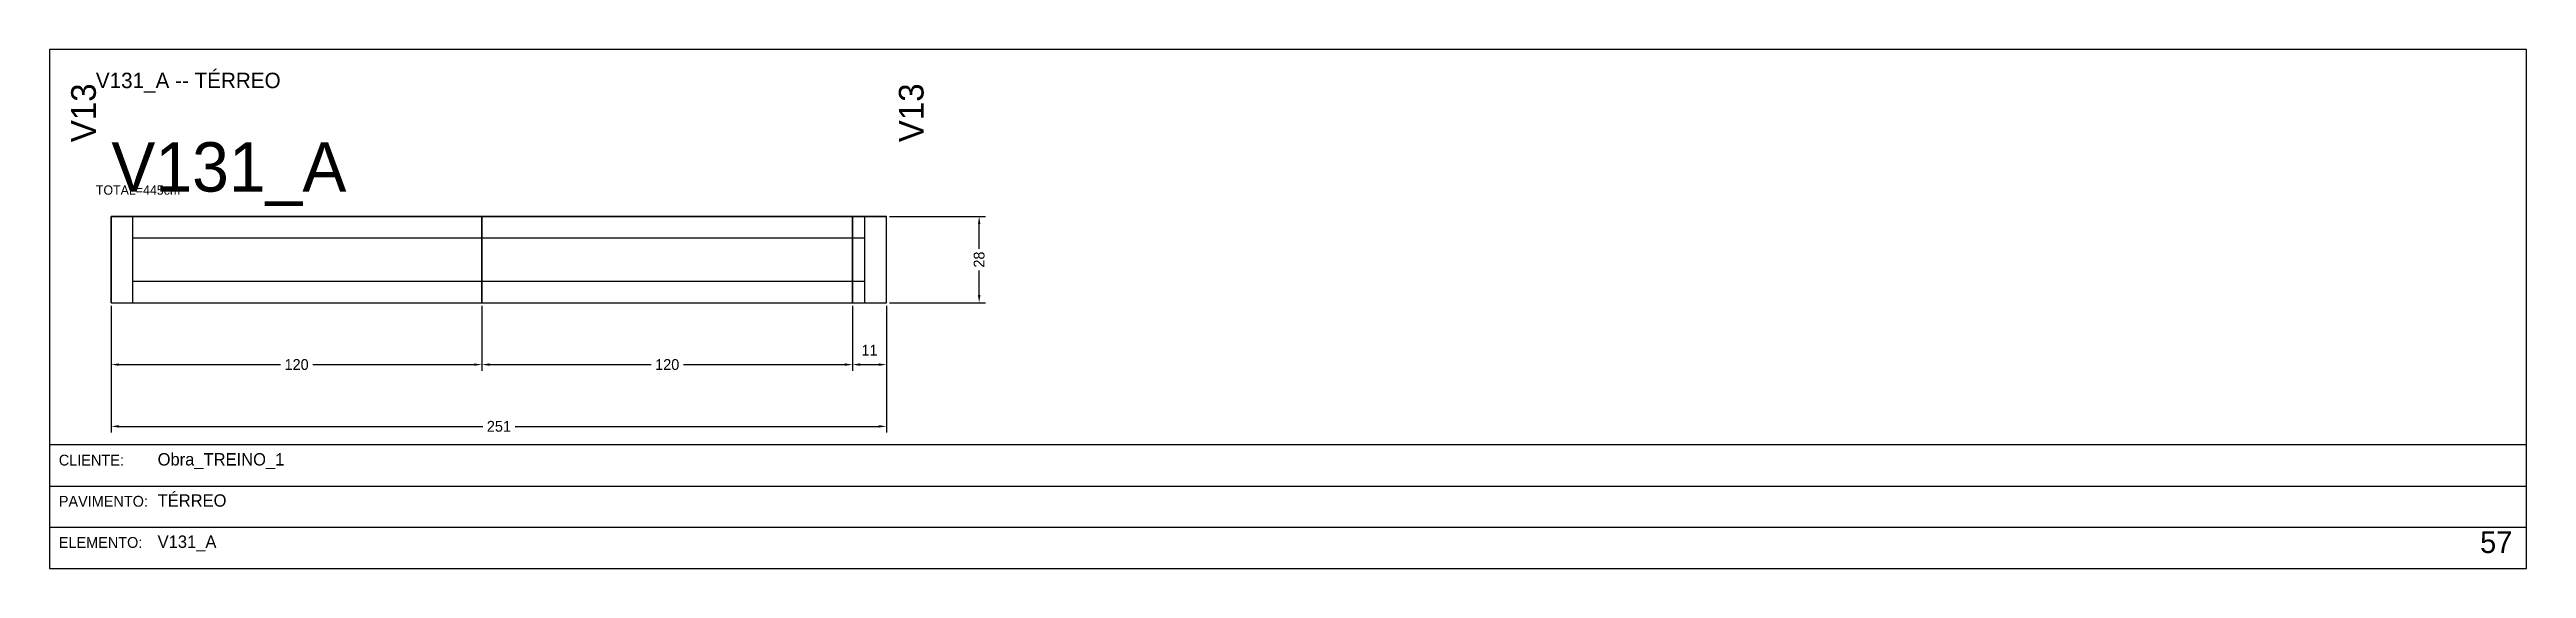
# Model space of a CAD drawing. Header units: metres. Extents: x 0 to 3268, y -4496 to 124.
# Drawn here: x 0 to 802, y -3986 to -3818 of the extents above; entities that cross this region are included whole.
import ezdxf

# ---------------------------------------------------------------- set-up
doc = ezdxf.new("R2010")
doc.units = ezdxf.units.M
for name, color, linetype in [('5', 5, 'Continuous'), ('BORDA_CELULA', 9, 'Continuous'), ('CARIMBO', 9, 'Continuous'), ('COTA', 241, 'Continuous'), ('NOMENCLATURA', 7, 'Continuous'), ('Painéis', 200, 'Continuous'), ('SARR_2.2x7', 40, 'Continuous')]:
    doc.layers.add(name, color=color, linetype=linetype)
doc.dimstyles.new('COTA', dxfattribs={"dimtxt": 3.5, "dimasz": 2.5, "dimexe": 2, "dimexo": 1, "dimgap": 0.9, "dimtad": 1, "dimdec": 0, "dimrnd": 1, "dimcen": 2.5, "dimclrd": 4, "dimclre": 4, "dimclrt": 4, "dimazin": 3, "dimtfac": 1, "dimtmove": 0, "dimatfit": 3})

msp = doc.modelspace()

# ---------------------------------------------------------------- texts
at = {"layer": '5'}
for p in [(15, -3848), (283, -3848)]:
    msp.add_text('V13', height=8, rotation=90, dxfattribs=at).set_placement(p)
at = {"layer": 'CARIMBO', "color": 9}
for s, p in [('CLIENTE:', (3, -3952.67)), ('PAVIMENTO:', (3, -3966)), ('ELEMENTO:', (3, -3979.33))]:
    msp.add_text(s, height=3.5, dxfattribs=at).set_placement(p)
at = {"layer": 'CARIMBO', "color": 2}
for s, p in [('Obra_TREINO_1', (35, -3952.67)), ('TÉRREO', (35, -3966)), ('V131_A', (35, -3979.33))]:
    msp.add_text(s, height=4, dxfattribs=at).set_placement(p)
at = {"layer": 'CARIMBO', "color": 3}
msp.add_text('57', height=7, dxfattribs=at).set_placement((787, -3981))
at = {"layer": 'COTA'}
msp.add_text('TOTAL=445cm', height=3, dxfattribs=at).set_placement((15, -3865))
at = {"layer": 'NOMENCLATURA'}
for s, height, p in [('V131_A -- TÉRREO', 5, (15, -3830.5)), ('V131_A', 16, (20, -3864))]:
    msp.add_text(s, height=height, dxfattribs=at).set_placement(p)

# ---------------------------------------------------------------- blocks, each defined once
blk = doc.blocks.new('_CLOSEDFILLED')
at = {"color": 0, "linetype": 'BYBLOCK'}
blk.add_solid([(-1, 0.16), (0, 0), (-1, -0.16)], dxfattribs=at)
blk = doc.blocks.new('*D521')
at = {"color": 4}
for p, q in [((20, -3901), (20, -3922)), ((140, -3901), (140, -3922)), ((22.5, -3920), (74.75, -3920)), ((85.25, -3920), (137.5, -3920))]:
    blk.add_line(p, q, dxfattribs=at)
at = {"layer": 'Defpoints'}
for p in [(20, -3900), (140, -3900), (20, -3920)]:
    blk.add_point(p, dxfattribs=at)
at = {"layer": 'COTA', "color": 4, "xscale": 2.5, "yscale": 2.5, "rotation": 180}
blk.add_blockref('_CLOSEDFILLED', (20, -3920), dxfattribs=at)
at = {"layer": 'COTA', "color": 4, "xscale": 2.5, "yscale": 2.5}
blk.add_blockref('_CLOSEDFILLED', (140, -3920), dxfattribs=at)
at = {"layer": 'COTA', "color": 4, "insert": (80, -3920), "char_height": 3.5, "attachment_point": 5}
blk.add_mtext('120', dxfattribs=at)
blk = doc.blocks.new('*D522')
at = {"color": 4}
for p, q in [((140, -3901), (140, -3922)), ((260, -3901), (260, -3922)), ((142.5, -3920), (194.75, -3920)), ((205.25, -3920), (257.5, -3920))]:
    blk.add_line(p, q, dxfattribs=at)
at = {"layer": 'Defpoints'}
for p in [(140, -3900), (260, -3900), (140, -3920)]:
    blk.add_point(p, dxfattribs=at)
at = {"layer": 'COTA', "color": 4, "xscale": 2.5, "yscale": 2.5, "rotation": 180}
blk.add_blockref('_CLOSEDFILLED', (140, -3920), dxfattribs=at)
at = {"layer": 'COTA', "color": 4, "xscale": 2.5, "yscale": 2.5}
blk.add_blockref('_CLOSEDFILLED', (260, -3920), dxfattribs=at)
at = {"layer": 'COTA', "color": 4, "insert": (200, -3920), "char_height": 3.5, "attachment_point": 5}
blk.add_mtext('120', dxfattribs=at)
blk = doc.blocks.new('*D523')
at = {"color": 4}
for p, q in [((260, -3901), (260, -3922)), ((271, -3901), (271, -3922)), ((262.5, -3920), (268.5, -3920))]:
    blk.add_line(p, q, dxfattribs=at)
at = {"layer": 'Defpoints'}
for p in [(260, -3900), (271, -3900), (260, -3920)]:
    blk.add_point(p, dxfattribs=at)
at = {"layer": 'COTA', "color": 4, "xscale": 2.5, "yscale": 2.5, "rotation": 180}
blk.add_blockref('_CLOSEDFILLED', (260, -3920), dxfattribs=at)
at = {"layer": 'COTA', "color": 4, "xscale": 2.5, "yscale": 2.5}
blk.add_blockref('_CLOSEDFILLED', (271, -3920), dxfattribs=at)
at = {"layer": 'COTA', "color": 4, "insert": (265.5, -3915.35), "char_height": 3.5, "attachment_point": 5}
blk.add_mtext('11', dxfattribs=at)
blk = doc.blocks.new('*D524')
at = {"color": 4}
for p, q in [((20, -3901), (20, -3942)), ((271, -3901), (271, -3942)), ((22.5, -3940), (140.25, -3940)), ((150.75, -3940), (268.5, -3940))]:
    blk.add_line(p, q, dxfattribs=at)
at = {"layer": 'Defpoints'}
for p in [(20, -3900), (271, -3900), (20, -3940)]:
    blk.add_point(p, dxfattribs=at)
at = {"layer": 'COTA', "color": 4, "xscale": 2.5, "yscale": 2.5, "rotation": 180}
blk.add_blockref('_CLOSEDFILLED', (20, -3940), dxfattribs=at)
at = {"layer": 'COTA', "color": 4, "xscale": 2.5, "yscale": 2.5}
blk.add_blockref('_CLOSEDFILLED', (271, -3940), dxfattribs=at)
at = {"layer": 'COTA', "color": 4, "insert": (145.5, -3940), "char_height": 3.5, "attachment_point": 5}
blk.add_mtext('251', dxfattribs=at)
blk = doc.blocks.new('*D525')
at = {"color": 4}
for p, q in [((272, -3872), (303, -3872)), ((301, -3882.5), (301, -3874.5)), ((301, -3897.5), (301, -3889.5)), ((272, -3900), (303, -3900))]:
    blk.add_line(p, q, dxfattribs=at)
at = {"layer": 'Defpoints'}
for p in [(271, -3872), (271, -3900), (301, -3900)]:
    blk.add_point(p, dxfattribs=at)
at = {"layer": 'COTA', "color": 4, "xscale": 2.5, "yscale": 2.5}
for p, rotation in [((301, -3872), 90), ((301, -3900), 270)]:
    blk.add_blockref('_CLOSEDFILLED', p, dxfattribs=dict(at, rotation=rotation))
at = {"layer": 'COTA', "color": 4, "insert": (301, -3886), "char_height": 3.5, "attachment_point": 5, "rotation": 90}
blk.add_mtext('28', dxfattribs=at)
blk = doc.blocks.new('*D526')
at = {"color": 4}
for p, q in [((272, -3872), (303, -3872)), ((301, -3882.5), (301, -3874.5)), ((301, -3897.5), (301, -3889.5)), ((272, -3900), (303, -3900))]:
    blk.add_line(p, q, dxfattribs=at)
at = {"layer": 'Defpoints'}
for p in [(271, -3872), (271, -3900), (301, -3900)]:
    blk.add_point(p, dxfattribs=at)
at = {"layer": 'COTA', "color": 4, "xscale": 2.5, "yscale": 2.5}
for p, rotation in [((301, -3872), 90), ((301, -3900), 270)]:
    blk.add_blockref('_CLOSEDFILLED', p, dxfattribs=dict(at, rotation=rotation))
at = {"layer": 'COTA', "color": 4, "insert": (301, -3886), "char_height": 3.5, "attachment_point": 5, "rotation": 90}
blk.add_mtext('28', dxfattribs=at)
blk = doc.blocks.new('*D527')
at = {"color": 4}
for p, q in [((272, -3872), (303, -3872)), ((301, -3882.5), (301, -3874.5)), ((301, -3897.5), (301, -3889.5)), ((272, -3900), (303, -3900))]:
    blk.add_line(p, q, dxfattribs=at)
at = {"layer": 'Defpoints'}
for p in [(271, -3872), (271, -3900), (301, -3900)]:
    blk.add_point(p, dxfattribs=at)
at = {"layer": 'COTA', "color": 4, "xscale": 2.5, "yscale": 2.5}
for p, rotation in [((301, -3872), 90), ((301, -3900), 270)]:
    blk.add_blockref('_CLOSEDFILLED', p, dxfattribs=dict(at, rotation=rotation))
at = {"layer": 'COTA', "color": 4, "insert": (301, -3886), "char_height": 3.5, "attachment_point": 5, "rotation": 90}
blk.add_mtext('28', dxfattribs=at)

# ---------------------------------------------------------------- dimensions: what is measured, and where the dimension line sits
at = {"layer": 'COTA'}
for picture in ['*D525', '*D526', '*D527']:
    dim = msp.add_linear_dim(base=(301, -3900), p1=(271, -3900), p2=(271, -3872), angle=90, dimstyle='COTA', dxfattribs=at)
    dim.commit()
    dim.dimension.update_dxf_attribs({"geometry": picture, "text_midpoint": (301, -3886)})
for base, p1, p2, picture, middle in [((20, -3920), (20, -3900), (140, -3900), '*D521', (80, -3920)), ((20, -3940), (20, -3900), (271, -3900), '*D524', (145.5, -3940)), ((140, -3920), (140, -3900), (260, -3900), '*D522', (200, -3920)), ((260, -3920), (260, -3900), (271, -3900), '*D523', (265.5, -3915.35))]:
    dim = msp.add_linear_dim(base=base, p1=p1, p2=p2, dimstyle='COTA', dxfattribs=at)
    dim.commit()
    dim.dimension.update_dxf_attribs({"geometry": picture, "text_midpoint": middle})

# ---------------------------------------------------------------- linework, layer by layer
at = {"layer": 'BORDA_CELULA'}
for points in [[(0, -3986), (802, -3986), (802, -3818), (0, -3818)], [(0, -3986), (802, -3986), (802, -3946), (0, -3946)]]:
    msp.add_lwpolyline(points, close=True, dxfattribs=at)
at = {"layer": 'CARIMBO'}
for p, q in [((0, -3959.33), (802, -3959.33)), ((0, -3972.67), (802, -3972.67)), ((0, -3986), (802, -3986))]:
    msp.add_line(p, q, dxfattribs=at)
at = {"layer": 'Painéis'}
for points in [[(20, -3900), (20, -3872)], [(20, -3872), (140, -3872)], [(20, -3900), (140, -3900), (140, -3872), (20, -3872), (20, -3900)], [(140, -3900), (140, -3872)], [(140, -3872), (260, -3872)], [(140, -3900), (260, -3900), (260, -3872), (140, -3872), (140, -3900)], [(260, -3900), (260, -3872)], [(260, -3872), (271, -3872)], [(260, -3900), (271, -3900), (271, -3872), (260, -3872), (260, -3900)], [(271, -3900), (271, -3872)], [(20, -3900), (140, -3900)], [(140, -3900), (260, -3900)], [(260, -3900), (271, -3900)]]:
    msp.add_lwpolyline(points, dxfattribs=at)
at = {"layer": 'SARR_2.2x7'}
for points in [[(27, -3900), (27, -3872)], [(264, -3900), (264, -3872)], [(27, -3879), (140, -3879)], [(140, -3879), (260, -3879)], [(260, -3879), (264, -3879)], [(27, -3893), (140, -3893)], [(140, -3893), (260, -3893)], [(260, -3893), (264, -3893)]]:
    msp.add_lwpolyline(points, dxfattribs=at)

msp.set_redraw_order([(e.dxf.handle, doc.entitydb.next_handle()) for e in msp.query("TEXT MTEXT ATTDEF DIMENSION ARC_DIMENSION")])  # texts and dimensions are drawn at this point

doc.saveas('drawing.dxf')
